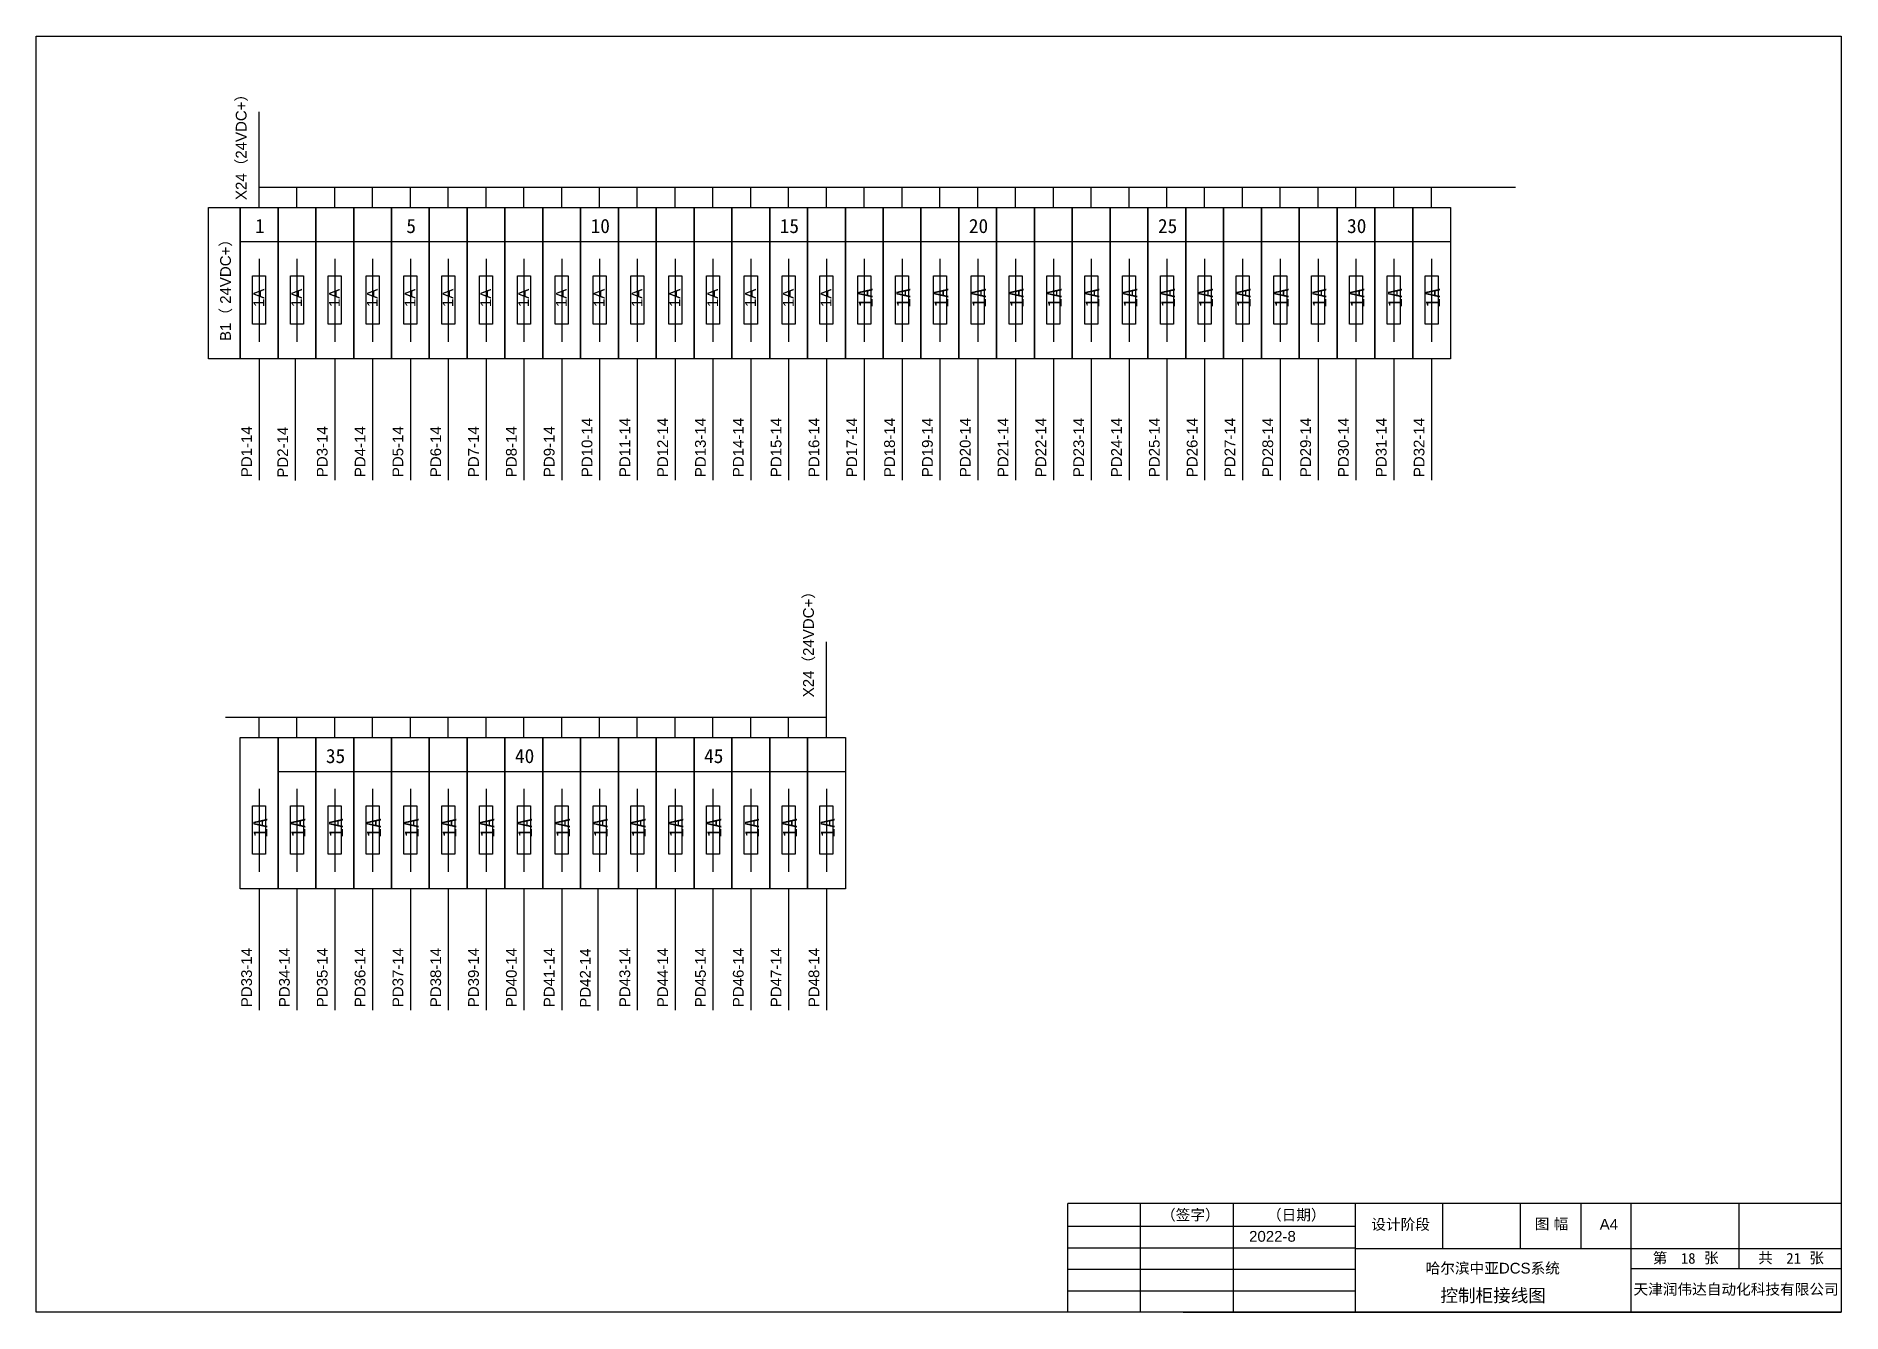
# Model space of a CAD drawing. Extents: x -156069 to -122631, y 9787 to 31117.
# Drawn here: x -156069 to -151867, y 9787 to 12759 of the extents above; entities that cross this region are included whole.
import ezdxf
from ezdxf.enums import TextEntityAlignment as Align

# ---------------------------------------------------------------- set-up
doc = ezdxf.new("R2010")
doc.units = 0
doc.layers.get('0').update_dxf_attribs({"linetype": 'CONTINUOUS'})
doc.layers.add('1', color=143, linetype='CONTINUOUS')
doc.layers.add('TEXT', color=3, linetype='CONTINUOUS')
doc.styles.add('Arial', font='arial.ttf')
doc.styles.get("Standard").update_dxf_attribs({"font": ''})
doc.styles.get('Standard').set_extended_font_data('SimSun')

msp = doc.modelspace()

# ---------------------------------------------------------------- texts
at = {"color": 3, "style": 'Arial'}
for s, p in [('X24（24VDC+）', (-155579.27849, 12509.1038)), ('B1（ 24VDC+）', (-155615.66999, 12176.14838)), ('1A', (-155538.258, 12149.61591)), ('1A', (-155450.258, 12149.61591)), ('1A', (-155362.258, 12149.61591)), ('1A', (-155274.258, 12149.61591)), ('1A', (-155186.258, 12149.61591)), ('1A', (-155098.258, 12149.61591)), ('1A', (-155010.258, 12149.61591)), ('1A', (-154922.258, 12149.61591)), ('1A', (-154834.258, 12149.61591)), ('1A', (-154746.258, 12149.61591)), ('1A', (-154658.258, 12149.61591)), ('1A', (-154570.258, 12149.61591)), ('1A', (-154482.258, 12149.61591)), ('1A', (-154394.258, 12149.61591)), ('1A', (-154306.258, 12149.61591)), ('1A', (-154218.258, 12149.61591)), ('X24（24VDC+）', (-154259.27849, 11351.90555))]:
    msp.add_text(s, height=25, rotation=90, dxfattribs=at).set_placement(p, align=Align.CENTER)
for s, p in [('PD1-14', (-155566.66126, 11732.46228)), ('PD2-14', (-155482.61585, 11731.29714)), ('PD3-14', (-155390.66126, 11732.46228)), ('PD4-14', (-155302.66126, 11732.46228)), ('PD5-14', (-155214.66126, 11732.46228)), ('PD6-14', (-155126.66126, 11732.46228)), ('PD7-14', (-155038.66126, 11732.46228)), ('PD8-14', (-154950.66126, 11732.46228)), ('PD9-14', (-154862.66126, 11732.46228)), ('PD10-14', (-154774.66126, 11732.46228)), ('PD11-14', (-154686.66126, 11732.46228)), ('PD12-14', (-154598.66126, 11732.46228)), ('PD13-14', (-154510.66126, 11732.46228)), ('PD14-14', (-154422.66126, 11732.46228)), ('PD15-14', (-154334.66126, 11732.46228)), ('PD16-14', (-154246.66126, 11732.46228)), ('PD17-14', (-154158.66126, 11732.46228)), ('PD18-14', (-154070.66126, 11732.46228)), ('PD19-14', (-153982.66126, 11732.46228)), ('PD20-14', (-153894.66126, 11732.46228)), ('PD21-14', (-153806.66126, 11732.46228)), ('PD22-14', (-153718.66126, 11732.46228)), ('PD23-14', (-153630.66126, 11732.46228)), ('PD24-14', (-153542.66126, 11732.46228)), ('PD25-14', (-153454.66126, 11732.46228)), ('PD26-14', (-153366.66126, 11732.46228)), ('PD27-14', (-153278.66126, 11732.46228)), ('PD28-14', (-153190.66126, 11732.46228)), ('PD29-14', (-153102.66126, 11732.46228)), ('PD30-14', (-153014.66126, 11732.46228)), ('PD31-14', (-152926.66126, 11732.46228)), ('PD32-14', (-152838.66126, 11732.46228)), ('PD33-14', (-155566.66126, 10498.88919)), ('PD34-14', (-155478.66126, 10498.88919)), ('PD35-14', (-155390.66126, 10498.88919)), ('PD36-14', (-155302.66126, 10498.88919)), ('PD37-14', (-155214.66126, 10498.88919)), ('PD38-14', (-155126.66126, 10498.88919)), ('PD39-14', (-155038.66126, 10498.88919)), ('PD40-14', (-154950.66126, 10498.88919)), ('PD41-14', (-154862.66126, 10498.88919)), ('PD42-14', (-154778.61585, 10497.72406)), ('PD43-14', (-154686.66126, 10498.88919)), ('PD44-14', (-154598.66126, 10498.88919)), ('PD45-14', (-154510.66126, 10498.88919)), ('PD46-14', (-154422.66126, 10498.88919)), ('PD47-14', (-154334.66126, 10498.88919)), ('PD48-14', (-154246.66126, 10498.88919))]:
    msp.add_text(s, height=25, rotation=90, dxfattribs=at).set_placement(p)
at = {"layer": '1', "style": 'Arial'}
for s, p in [('（签字）', (-153451.48766, 10002.98787)), ('（日期）', (-153205.05058, 10002.98787)), ('设计阶段', (-152962.27083, 9981.02322)), ('图 幅', (-152582.00997, 9982.1667)), ('A4', (-152430.88648, 9981.0712)), ('2022-8', (-153246.62807, 9953.07245))]:
    msp.add_text(s, height=25, dxfattribs=at).set_placement(p)
at = {"layer": '1'}
for s, p in [('第     张', (-152307.40892, 9902.96698)), ('18', (-152241.85003, 9901.91189)), ('共     张', (-152062.22543, 9902.96698)), ('21', (-151996.66655, 9901.91189))]:
    msp.add_text(s, height=25, dxfattribs=at).set_placement(p)
at = {"layer": '1', "style": 'Arial'}
for s, height, p in [('哈尔滨中亚DCS系统', 25, (-152679.73327, 9891.45976)), ('控制柜接线图', 30, (-152678.72575, 9827.9884)), ('天津润伟达自动化科技有限公司', 25, (-152113.53732, 9842.43331))]:
    msp.add_text(s, height=height, dxfattribs=at).set_placement(p, align=Align.MIDDLE_CENTER)
at = {"layer": 'TEXT'}
for s, p in [('1', (-155548.23444, 12300.53534)), ('5', (-155196.23444, 12300.53534)), ('10', (-154756.23444, 12300.53534)), ('15', (-154316.23444, 12300.53534)), ('20', (-153876.23444, 12300.53534)), ('25', (-153436.23444, 12300.53534)), ('30', (-152996.23444, 12300.53534)), ('35', (-155372.23444, 11066.96225)), ('40', (-154932.23444, 11066.96225)), ('45', (-154492.23444, 11066.96225))]:
    msp.add_text(s, height=33, dxfattribs=at).set_placement(p, align=Align.CENTER)
for p in [(-154122.7911, 12149.61591), (-154034.7911, 12149.61591), (-153946.7911, 12149.61591), (-153858.7911, 12149.61591), (-153770.7911, 12149.61591), (-153682.7911, 12149.61591), (-153594.7911, 12149.61591), (-153506.7911, 12149.61591), (-153418.7911, 12149.61591), (-153330.7911, 12149.61591), (-153242.7911, 12149.61591), (-153154.7911, 12149.61591), (-153066.7911, 12149.61591), (-152978.7911, 12149.61591), (-152890.7911, 12149.61591), (-152802.7911, 12149.61591), (-155530.7911, 10916.04282), (-155442.7911, 10916.04282), (-155354.7911, 10916.04282), (-155266.7911, 10916.04282), (-155178.7911, 10916.04282), (-155090.7911, 10916.04282), (-155002.7911, 10916.04282), (-154914.7911, 10916.04282), (-154826.7911, 10916.04282), (-154738.7911, 10916.04282), (-154650.7911, 10916.04282), (-154562.7911, 10916.04282), (-154474.7911, 10916.04282), (-154386.7911, 10916.04282), (-154298.7911, 10916.04282), (-154210.7911, 10916.04282)]:
    msp.add_text('1A', height=33, rotation=90, dxfattribs=at).set_placement(p, align=Align.CENTER)

# ---------------------------------------------------------------- linework, layer by layer
for p, q in [((-155550.0349, 12407.19715), (-155550.0349, 12582.59155)), ((-155550.0349, 12407.19715), (-155550.0349, 12582.59155)), ((-155550.0349, 12407.19715), (-152626.79035, 12407.19715)), ((-155550.0349, 12360.13556), (-155550.0349, 12407.19715)), ((-155462.0349, 12360.13556), (-155462.0349, 12407.19715)), ((-155374.0349, 12360.13556), (-155374.0349, 12407.19715)), ((-155286.0349, 12360.13556), (-155286.0349, 12407.19715)), ((-155198.0349, 12360.13556), (-155198.0349, 12407.19715)), ((-155110.0349, 12360.13556), (-155110.0349, 12407.19715)), ((-155022.0349, 12360.13556), (-155022.0349, 12407.19715)), ((-154934.0349, 12360.13556), (-154934.0349, 12407.19715)), ((-154846.0349, 12360.13556), (-154846.0349, 12407.19715)), ((-154758.0349, 12360.13556), (-154758.0349, 12407.19715)), ((-154670.0349, 12360.13556), (-154670.0349, 12407.19715)), ((-154582.0349, 12360.13556), (-154582.0349, 12407.19715)), ((-154494.0349, 12360.13556), (-154494.0349, 12407.19715)), ((-154406.0349, 12360.13556), (-154406.0349, 12407.19715)), ((-154318.0349, 12360.13556), (-154318.0349, 12407.19715)), ((-154230.0349, 12360.13556), (-154230.0349, 12407.19715)), ((-154142.0349, 12360.13556), (-154142.0349, 12407.19715)), ((-154054.0349, 12360.13556), (-154054.0349, 12407.19715)), ((-153966.0349, 12360.13556), (-153966.0349, 12407.19715)), ((-153878.0349, 12360.13556), (-153878.0349, 12407.19715)), ((-153790.0349, 12360.13556), (-153790.0349, 12407.19715)), ((-153702.0349, 12360.13556), (-153702.0349, 12407.19715)), ((-153614.0349, 12360.13556), (-153614.0349, 12407.19715)), ((-153526.0349, 12360.13556), (-153526.0349, 12407.19715)), ((-153438.0349, 12360.13556), (-153438.0349, 12407.19715)), ((-153350.0349, 12360.13556), (-153350.0349, 12407.19715)), ((-153262.0349, 12360.13556), (-153262.0349, 12407.19715)), ((-153174.0349, 12360.13556), (-153174.0349, 12407.19715)), ((-153086.0349, 12360.13556), (-153086.0349, 12407.19715)), ((-152998.0349, 12360.13556), (-152998.0349, 12407.19715)), ((-152910.0349, 12360.13556), (-152910.0349, 12407.19715)), ((-152822.0349, 12360.13556), (-152822.0349, 12407.19715)), ((-155550.0349, 12008.13556), (-155550.0349, 11725.81537)), ((-155465.98949, 12006.97042), (-155465.98949, 11724.65023)), ((-155374.0349, 12008.13556), (-155374.0349, 11725.81537)), ((-155286.0349, 12008.13556), (-155286.0349, 11725.81537)), ((-155198.0349, 12008.13556), (-155198.0349, 11725.81537)), ((-155110.0349, 12008.13556), (-155110.0349, 11725.81537)), ((-155022.0349, 12008.13556), (-155022.0349, 11725.81537)), ((-154934.0349, 12008.13556), (-154934.0349, 11725.81537)), ((-154846.0349, 12008.13556), (-154846.0349, 11725.81537)), ((-154758.0349, 12008.13556), (-154758.0349, 11725.81537)), ((-154670.0349, 12008.13556), (-154670.0349, 11725.81537)), ((-154582.0349, 12008.13556), (-154582.0349, 11725.81537)), ((-154494.0349, 12008.13556), (-154494.0349, 11725.81537)), ((-154406.0349, 12008.13556), (-154406.0349, 11725.81537)), ((-154318.0349, 12008.13556), (-154318.0349, 11725.81537)), ((-154230.0349, 12008.13556), (-154230.0349, 11725.81537)), ((-154142.0349, 12008.13556), (-154142.0349, 11725.81537)), ((-154054.0349, 12008.13556), (-154054.0349, 11725.81537)), ((-153966.0349, 12008.13556), (-153966.0349, 11725.81537)), ((-153878.0349, 12008.13556), (-153878.0349, 11725.81537)), ((-153790.0349, 12008.13556), (-153790.0349, 11725.81537)), ((-153702.0349, 12008.13556), (-153702.0349, 11725.81537)), ((-153614.0349, 12008.13556), (-153614.0349, 11725.81537)), ((-153526.0349, 12008.13556), (-153526.0349, 11725.81537)), ((-153438.0349, 12008.13556), (-153438.0349, 11725.81537)), ((-153350.0349, 12008.13556), (-153350.0349, 11725.81537)), ((-153262.0349, 12008.13556), (-153262.0349, 11725.81537)), ((-153174.0349, 12008.13556), (-153174.0349, 11725.81537)), ((-153086.0349, 12008.13556), (-153086.0349, 11725.81537)), ((-152998.0349, 12008.13556), (-152998.0349, 11725.81537)), ((-152910.0349, 12008.13556), (-152910.0349, 11725.81537)), ((-152822.0349, 12008.13556), (-152822.0349, 11725.81537)), ((-154230.0349, 11173.62407), (-154230.0349, 11349.01847)), ((-155628.07362, 11173.62407), (-154230.0349, 11173.62407)), ((-155550.0349, 11126.56247), (-155550.0349, 11173.62407)), ((-155462.0349, 11126.56247), (-155462.0349, 11173.62407)), ((-155374.0349, 11126.56247), (-155374.0349, 11173.62407)), ((-155286.0349, 11126.56247), (-155286.0349, 11173.62407)), ((-155198.0349, 11126.56247), (-155198.0349, 11173.62407)), ((-155110.0349, 11126.56247), (-155110.0349, 11173.62407)), ((-155022.0349, 11126.56247), (-155022.0349, 11173.62407)), ((-154934.0349, 11126.56247), (-154934.0349, 11173.62407)), ((-154846.0349, 11126.56247), (-154846.0349, 11173.62407)), ((-154758.0349, 11126.56247), (-154758.0349, 11173.62407)), ((-154670.0349, 11126.56247), (-154670.0349, 11173.62407)), ((-154582.0349, 11126.56247), (-154582.0349, 11173.62407)), ((-154494.0349, 11126.56247), (-154494.0349, 11173.62407)), ((-154406.0349, 11126.56247), (-154406.0349, 11173.62407)), ((-154318.0349, 11126.56247), (-154318.0349, 11173.62407)), ((-154230.0349, 11126.56247), (-154230.0349, 11173.62407)), ((-155550.0349, 10774.56247), (-155550.0349, 10492.24229)), ((-155462.0349, 10774.56247), (-155462.0349, 10492.24229)), ((-155374.0349, 10774.56247), (-155374.0349, 10492.24229)), ((-155286.0349, 10774.56247), (-155286.0349, 10492.24229)), ((-155198.0349, 10774.56247), (-155198.0349, 10492.24229)), ((-155110.0349, 10774.56247), (-155110.0349, 10492.24229)), ((-155022.0349, 10774.56247), (-155022.0349, 10492.24229)), ((-154934.0349, 10774.56247), (-154934.0349, 10492.24229)), ((-154846.0349, 10774.56247), (-154846.0349, 10492.24229)), ((-154761.98949, 10773.39733), (-154761.98949, 10491.07715)), ((-154670.0349, 10774.56247), (-154670.0349, 10492.24229)), ((-154582.0349, 10774.56247), (-154582.0349, 10492.24229)), ((-154494.0349, 10774.56247), (-154494.0349, 10492.24229)), ((-154406.0349, 10774.56247), (-154406.0349, 10492.24229)), ((-154318.0349, 10774.56247), (-154318.0349, 10492.24229)), ((-154230.0349, 10774.56247), (-154230.0349, 10492.24229))]:
    msp.add_line(p, q)
at = {"color": 1}
for p, q in [((-155594.0349, 12281.19259), (-152778.0349, 12281.19259)), ((-155550.0349, 12240.86675), (-155550.0349, 12047.12873)), ((-155462.0349, 12240.86675), (-155462.0349, 12047.12873)), ((-155374.0349, 12240.86675), (-155374.0349, 12047.12873)), ((-155286.0349, 12240.86675), (-155286.0349, 12047.12873)), ((-155198.0349, 12240.86675), (-155198.0349, 12047.12873)), ((-155110.0349, 12240.86675), (-155110.0349, 12047.12873)), ((-155022.0349, 12240.86675), (-155022.0349, 12047.12873)), ((-154934.0349, 12240.86675), (-154934.0349, 12047.12873)), ((-154846.0349, 12240.86675), (-154846.0349, 12047.12873)), ((-154758.0349, 12240.86675), (-154758.0349, 12047.12873)), ((-154670.0349, 12240.86675), (-154670.0349, 12047.12873)), ((-154582.0349, 12240.86675), (-154582.0349, 12047.12873)), ((-154494.0349, 12240.86675), (-154494.0349, 12047.12873)), ((-154406.0349, 12240.86675), (-154406.0349, 12047.12873)), ((-154318.0349, 12240.86675), (-154318.0349, 12047.12873)), ((-154230.0349, 12240.86675), (-154230.0349, 12047.12873)), ((-154142.0349, 12240.86675), (-154142.0349, 12047.12873)), ((-154054.0349, 12240.86675), (-154054.0349, 12047.12873)), ((-153966.0349, 12240.86675), (-153966.0349, 12047.12873)), ((-153878.0349, 12240.86675), (-153878.0349, 12047.12873)), ((-153790.0349, 12240.86675), (-153790.0349, 12047.12873)), ((-153702.0349, 12240.86675), (-153702.0349, 12047.12873)), ((-153614.0349, 12240.86675), (-153614.0349, 12047.12873)), ((-153526.0349, 12240.86675), (-153526.0349, 12047.12873)), ((-153438.0349, 12240.86675), (-153438.0349, 12047.12873)), ((-153350.0349, 12240.86675), (-153350.0349, 12047.12873)), ((-153262.0349, 12240.86675), (-153262.0349, 12047.12873)), ((-153174.0349, 12240.86675), (-153174.0349, 12047.12873)), ((-153086.0349, 12240.86675), (-153086.0349, 12047.12873)), ((-152998.0349, 12240.86675), (-152998.0349, 12047.12873)), ((-152910.0349, 12240.86675), (-152910.0349, 12047.12873)), ((-152822.0349, 12240.86675), (-152822.0349, 12047.12873)), ((-155506.0349, 11047.61951), (-154186.0349, 11047.61951)), ((-155550.0349, 11007.29366), (-155550.0349, 10813.55565)), ((-155462.0349, 11007.29366), (-155462.0349, 10813.55565)), ((-155374.0349, 11007.29366), (-155374.0349, 10813.55565)), ((-155286.0349, 11007.29366), (-155286.0349, 10813.55565)), ((-155198.0349, 11007.29366), (-155198.0349, 10813.55565)), ((-155110.0349, 11007.29366), (-155110.0349, 10813.55565)), ((-155022.0349, 11007.29366), (-155022.0349, 10813.55565)), ((-154934.0349, 11007.29366), (-154934.0349, 10813.55565)), ((-154846.0349, 11007.29366), (-154846.0349, 10813.55565)), ((-154758.0349, 11007.29366), (-154758.0349, 10813.55565)), ((-154670.0349, 11007.29366), (-154670.0349, 10813.55565)), ((-154582.0349, 11007.29366), (-154582.0349, 10813.55565)), ((-154494.0349, 11007.29366), (-154494.0349, 10813.55565)), ((-154406.0349, 11007.29366), (-154406.0349, 10813.55565)), ((-154318.0349, 11007.29366), (-154318.0349, 10813.55565)), ((-154230.0349, 11007.29366), (-154230.0349, 10813.55565))]:
    msp.add_line(p, q, dxfattribs=at)
for points in [[(-155667.41067, 12360.13556), (-155594.0349, 12360.13556), (-155594.0349, 12008.13556), (-155667.41067, 12008.13556)], [(-155594.0349, 12360.13556), (-155506.0349, 12360.13556), (-155506.0349, 12008.13556), (-155594.0349, 12008.13556)], [(-155506.0349, 12360.13556), (-155418.0349, 12360.13556), (-155418.0349, 12008.13556), (-155506.0349, 12008.13556)], [(-155418.0349, 12360.13556), (-155330.0349, 12360.13556), (-155330.0349, 12008.13556), (-155418.0349, 12008.13556)], [(-155330.0349, 12360.13556), (-155242.0349, 12360.13556), (-155242.0349, 12008.13556), (-155330.0349, 12008.13556)], [(-155242.0349, 12360.13556), (-155154.0349, 12360.13556), (-155154.0349, 12008.13556), (-155242.0349, 12008.13556)], [(-155154.0349, 12360.13556), (-155066.0349, 12360.13556), (-155066.0349, 12008.13556), (-155154.0349, 12008.13556)], [(-155066.0349, 12360.13556), (-154978.0349, 12360.13556), (-154978.0349, 12008.13556), (-155066.0349, 12008.13556)], [(-154978.0349, 12360.13556), (-154890.0349, 12360.13556), (-154890.0349, 12008.13556), (-154978.0349, 12008.13556)], [(-154890.0349, 12360.13556), (-154802.0349, 12360.13556), (-154802.0349, 12008.13556), (-154890.0349, 12008.13556)], [(-154802.0349, 12360.13556), (-154714.0349, 12360.13556), (-154714.0349, 12008.13556), (-154802.0349, 12008.13556)], [(-154714.0349, 12360.13556), (-154626.0349, 12360.13556), (-154626.0349, 12008.13556), (-154714.0349, 12008.13556)], [(-154626.0349, 12360.13556), (-154538.0349, 12360.13556), (-154538.0349, 12008.13556), (-154626.0349, 12008.13556)], [(-154538.0349, 12360.13556), (-154450.0349, 12360.13556), (-154450.0349, 12008.13556), (-154538.0349, 12008.13556)], [(-154450.0349, 12360.13556), (-154362.0349, 12360.13556), (-154362.0349, 12008.13556), (-154450.0349, 12008.13556)], [(-154362.0349, 12360.13556), (-154274.0349, 12360.13556), (-154274.0349, 12008.13556), (-154362.0349, 12008.13556)], [(-154274.0349, 12360.13556), (-154186.0349, 12360.13556), (-154186.0349, 12008.13556), (-154274.0349, 12008.13556)], [(-154186.0349, 12360.13556), (-154098.0349, 12360.13556), (-154098.0349, 12008.13556), (-154186.0349, 12008.13556)], [(-154098.0349, 12360.13556), (-154010.0349, 12360.13556), (-154010.0349, 12008.13556), (-154098.0349, 12008.13556)], [(-154010.0349, 12360.13556), (-153922.0349, 12360.13556), (-153922.0349, 12008.13556), (-154010.0349, 12008.13556)], [(-153922.0349, 12360.13556), (-153834.0349, 12360.13556), (-153834.0349, 12008.13556), (-153922.0349, 12008.13556)], [(-153834.0349, 12360.13556), (-153746.0349, 12360.13556), (-153746.0349, 12008.13556), (-153834.0349, 12008.13556)], [(-153746.0349, 12360.13556), (-153658.0349, 12360.13556), (-153658.0349, 12008.13556), (-153746.0349, 12008.13556)], [(-153658.0349, 12360.13556), (-153570.0349, 12360.13556), (-153570.0349, 12008.13556), (-153658.0349, 12008.13556)], [(-153570.0349, 12360.13556), (-153482.0349, 12360.13556), (-153482.0349, 12008.13556), (-153570.0349, 12008.13556)], [(-153482.0349, 12360.13556), (-153394.0349, 12360.13556), (-153394.0349, 12008.13556), (-153482.0349, 12008.13556)], [(-153394.0349, 12360.13556), (-153306.0349, 12360.13556), (-153306.0349, 12008.13556), (-153394.0349, 12008.13556)], [(-153306.0349, 12360.13556), (-153218.0349, 12360.13556), (-153218.0349, 12008.13556), (-153306.0349, 12008.13556)], [(-153218.0349, 12360.13556), (-153130.0349, 12360.13556), (-153130.0349, 12008.13556), (-153218.0349, 12008.13556)], [(-153130.0349, 12360.13556), (-153042.0349, 12360.13556), (-153042.0349, 12008.13556), (-153130.0349, 12008.13556)], [(-153042.0349, 12360.13556), (-152954.0349, 12360.13556), (-152954.0349, 12008.13556), (-153042.0349, 12008.13556)], [(-152954.0349, 12360.13556), (-152866.0349, 12360.13556), (-152866.0349, 12008.13556), (-152954.0349, 12008.13556)], [(-152866.0349, 12360.13556), (-152778.0349, 12360.13556), (-152778.0349, 12008.13556), (-152866.0349, 12008.13556)], [(-155565.08261, 12201.20891), (-155534.81136, 12201.20891), (-155534.81136, 12088.34043), (-155565.08261, 12088.34043)], [(-155477.08261, 12201.20891), (-155446.81136, 12201.20891), (-155446.81136, 12088.34043), (-155477.08261, 12088.34043)], [(-155389.08261, 12201.20891), (-155358.81136, 12201.20891), (-155358.81136, 12088.34043), (-155389.08261, 12088.34043)], [(-155301.08261, 12201.20891), (-155270.81136, 12201.20891), (-155270.81136, 12088.34043), (-155301.08261, 12088.34043)], [(-155213.08261, 12201.20891), (-155182.81136, 12201.20891), (-155182.81136, 12088.34043), (-155213.08261, 12088.34043)], [(-155125.08261, 12201.20891), (-155094.81136, 12201.20891), (-155094.81136, 12088.34043), (-155125.08261, 12088.34043)], [(-155037.08261, 12201.20891), (-155006.81136, 12201.20891), (-155006.81136, 12088.34043), (-155037.08261, 12088.34043)], [(-154949.08261, 12201.20891), (-154918.81136, 12201.20891), (-154918.81136, 12088.34043), (-154949.08261, 12088.34043)], [(-154861.08261, 12201.20891), (-154830.81136, 12201.20891), (-154830.81136, 12088.34043), (-154861.08261, 12088.34043)], [(-154773.08261, 12201.20891), (-154742.81136, 12201.20891), (-154742.81136, 12088.34043), (-154773.08261, 12088.34043)], [(-154685.08261, 12201.20891), (-154654.81136, 12201.20891), (-154654.81136, 12088.34043), (-154685.08261, 12088.34043)], [(-154597.08261, 12201.20891), (-154566.81136, 12201.20891), (-154566.81136, 12088.34043), (-154597.08261, 12088.34043)], [(-154509.08261, 12201.20891), (-154478.81136, 12201.20891), (-154478.81136, 12088.34043), (-154509.08261, 12088.34043)], [(-154421.08261, 12201.20891), (-154390.81136, 12201.20891), (-154390.81136, 12088.34043), (-154421.08261, 12088.34043)], [(-154333.08261, 12201.20891), (-154302.81136, 12201.20891), (-154302.81136, 12088.34043), (-154333.08261, 12088.34043)], [(-154245.08261, 12201.20891), (-154214.81136, 12201.20891), (-154214.81136, 12088.34043), (-154245.08261, 12088.34043)], [(-154157.08261, 12201.20891), (-154126.81136, 12201.20891), (-154126.81136, 12088.34043), (-154157.08261, 12088.34043)], [(-154069.08261, 12201.20891), (-154038.81136, 12201.20891), (-154038.81136, 12088.34043), (-154069.08261, 12088.34043)], [(-153981.08261, 12201.20891), (-153950.81136, 12201.20891), (-153950.81136, 12088.34043), (-153981.08261, 12088.34043)], [(-153893.08261, 12201.20891), (-153862.81136, 12201.20891), (-153862.81136, 12088.34043), (-153893.08261, 12088.34043)], [(-153805.08261, 12201.20891), (-153774.81136, 12201.20891), (-153774.81136, 12088.34043), (-153805.08261, 12088.34043)], [(-153717.08261, 12201.20891), (-153686.81136, 12201.20891), (-153686.81136, 12088.34043), (-153717.08261, 12088.34043)], [(-153629.08261, 12201.20891), (-153598.81136, 12201.20891), (-153598.81136, 12088.34043), (-153629.08261, 12088.34043)], [(-153541.08261, 12201.20891), (-153510.81136, 12201.20891), (-153510.81136, 12088.34043), (-153541.08261, 12088.34043)], [(-153453.08261, 12201.20891), (-153422.81136, 12201.20891), (-153422.81136, 12088.34043), (-153453.08261, 12088.34043)], [(-153365.08261, 12201.20891), (-153334.81136, 12201.20891), (-153334.81136, 12088.34043), (-153365.08261, 12088.34043)], [(-153277.08261, 12201.20891), (-153246.81136, 12201.20891), (-153246.81136, 12088.34043), (-153277.08261, 12088.34043)], [(-153189.08261, 12201.20891), (-153158.81136, 12201.20891), (-153158.81136, 12088.34043), (-153189.08261, 12088.34043)], [(-153101.08261, 12201.20891), (-153070.81136, 12201.20891), (-153070.81136, 12088.34043), (-153101.08261, 12088.34043)], [(-153013.08261, 12201.20891), (-152982.81136, 12201.20891), (-152982.81136, 12088.34043), (-153013.08261, 12088.34043)], [(-152925.08261, 12201.20891), (-152894.81136, 12201.20891), (-152894.81136, 12088.34043), (-152925.08261, 12088.34043)], [(-152837.08261, 12201.20891), (-152806.81136, 12201.20891), (-152806.81136, 12088.34043), (-152837.08261, 12088.34043)], [(-155594.0349, 11126.56247), (-155506.0349, 11126.56247), (-155506.0349, 10774.56247), (-155594.0349, 10774.56247)], [(-155506.0349, 11126.56247), (-155418.0349, 11126.56247), (-155418.0349, 10774.56247), (-155506.0349, 10774.56247)], [(-155418.0349, 11126.56247), (-155330.0349, 11126.56247), (-155330.0349, 10774.56247), (-155418.0349, 10774.56247)], [(-155330.0349, 11126.56247), (-155242.0349, 11126.56247), (-155242.0349, 10774.56247), (-155330.0349, 10774.56247)], [(-155242.0349, 11126.56247), (-155154.0349, 11126.56247), (-155154.0349, 10774.56247), (-155242.0349, 10774.56247)], [(-155154.0349, 11126.56247), (-155066.0349, 11126.56247), (-155066.0349, 10774.56247), (-155154.0349, 10774.56247)], [(-155066.0349, 11126.56247), (-154978.0349, 11126.56247), (-154978.0349, 10774.56247), (-155066.0349, 10774.56247)], [(-154978.0349, 11126.56247), (-154890.0349, 11126.56247), (-154890.0349, 10774.56247), (-154978.0349, 10774.56247)], [(-154890.0349, 11126.56247), (-154802.0349, 11126.56247), (-154802.0349, 10774.56247), (-154890.0349, 10774.56247)], [(-154802.0349, 11126.56247), (-154714.0349, 11126.56247), (-154714.0349, 10774.56247), (-154802.0349, 10774.56247)], [(-154714.0349, 11126.56247), (-154626.0349, 11126.56247), (-154626.0349, 10774.56247), (-154714.0349, 10774.56247)], [(-154626.0349, 11126.56247), (-154538.0349, 11126.56247), (-154538.0349, 10774.56247), (-154626.0349, 10774.56247)], [(-154538.0349, 11126.56247), (-154450.0349, 11126.56247), (-154450.0349, 10774.56247), (-154538.0349, 10774.56247)], [(-154450.0349, 11126.56247), (-154362.0349, 11126.56247), (-154362.0349, 10774.56247), (-154450.0349, 10774.56247)], [(-154362.0349, 11126.56247), (-154274.0349, 11126.56247), (-154274.0349, 10774.56247), (-154362.0349, 10774.56247)], [(-154274.0349, 11126.56247), (-154186.0349, 11126.56247), (-154186.0349, 10774.56247), (-154274.0349, 10774.56247)], [(-155565.08261, 10967.63582), (-155534.81136, 10967.63582), (-155534.81136, 10854.76735), (-155565.08261, 10854.76735)], [(-155477.08261, 10967.63582), (-155446.81136, 10967.63582), (-155446.81136, 10854.76735), (-155477.08261, 10854.76735)], [(-155389.08261, 10967.63582), (-155358.81136, 10967.63582), (-155358.81136, 10854.76735), (-155389.08261, 10854.76735)], [(-155301.08261, 10967.63582), (-155270.81136, 10967.63582), (-155270.81136, 10854.76735), (-155301.08261, 10854.76735)], [(-155213.08261, 10967.63582), (-155182.81136, 10967.63582), (-155182.81136, 10854.76735), (-155213.08261, 10854.76735)], [(-155125.08261, 10967.63582), (-155094.81136, 10967.63582), (-155094.81136, 10854.76735), (-155125.08261, 10854.76735)], [(-155037.08261, 10967.63582), (-155006.81136, 10967.63582), (-155006.81136, 10854.76735), (-155037.08261, 10854.76735)], [(-154949.08261, 10967.63582), (-154918.81136, 10967.63582), (-154918.81136, 10854.76735), (-154949.08261, 10854.76735)], [(-154861.08261, 10967.63582), (-154830.81136, 10967.63582), (-154830.81136, 10854.76735), (-154861.08261, 10854.76735)], [(-154773.08261, 10967.63582), (-154742.81136, 10967.63582), (-154742.81136, 10854.76735), (-154773.08261, 10854.76735)], [(-154685.08261, 10967.63582), (-154654.81136, 10967.63582), (-154654.81136, 10854.76735), (-154685.08261, 10854.76735)], [(-154597.08261, 10967.63582), (-154566.81136, 10967.63582), (-154566.81136, 10854.76735), (-154597.08261, 10854.76735)], [(-154509.08261, 10967.63582), (-154478.81136, 10967.63582), (-154478.81136, 10854.76735), (-154509.08261, 10854.76735)], [(-154421.08261, 10967.63582), (-154390.81136, 10967.63582), (-154390.81136, 10854.76735), (-154421.08261, 10854.76735)], [(-154333.08261, 10967.63582), (-154302.81136, 10967.63582), (-154302.81136, 10854.76735), (-154333.08261, 10854.76735)], [(-154245.08261, 10967.63582), (-154214.81136, 10967.63582), (-154214.81136, 10854.76735), (-154245.08261, 10854.76735)]]:
    msp.add_lwpolyline(points, close=True, dxfattribs=at)
at = {"layer": '1'}
for p, q in [((-156068.88514, 12758.91579), (-151868.88516, 12758.91579)), ((-156068.88514, 9788.91579), (-156068.88514, 12758.91579)), ((-151868.88516, 12758.91579), (-151868.88516, 9788.91579)), ((-153499.73475, 10042.38963), (-153499.73475, 9788.09112)), ((-153283.36348, 10042.38963), (-153283.36348, 9788.09112)), ((-152999.9437, 10042.38963), (-152999.9437, 9788.09112)), ((-152796.44568, 10042.38963), (-152796.44568, 9937.4825)), ((-152615.81789, 10042.38963), (-152615.81789, 9937.4825)), ((-152475.04695, 10042.38963), (-152475.04695, 9937.4825)), ((-152358.43199, 10042.38963), (-152358.43199, 9788.09112)), ((-152107.22416, 10042.38963), (-152107.22416, 9889.62437)), ((-153668.88521, 9988.91579), (-152999.9437, 9988.91579)), ((-153668.88521, 9938.91579), (-152999.9437, 9938.91579)), ((-152999.9437, 9937.4825), (-152254.42089, 9937.4825)), ((-152255.6855, 9937.4825), (-151868.88516, 9937.4825)), ((-153668.88521, 9888.91579), (-152999.9437, 9888.91579)), ((-151868.88516, 9889.62437), (-152358.43199, 9889.62437)), ((-153668.88521, 9838.91579), (-152999.9437, 9838.91579)), ((-151868.88516, 9788.91579), (-156068.88514, 9788.91579)), ((-153400.31011, 9788.91579), (-153668.88521, 9788.91579)), ((-153400.31011, 9788.91579), (-151868.88516, 9788.91579))]:
    msp.add_line(p, q, dxfattribs=at)
at = {"layer": '1', "const_width": 3}
for points in [[(-153668.88521, 10042.38963), (-151868.88516, 10042.38963)], [(-153668.88521, 9788.91579), (-153668.88521, 10042.38963)]]:
    msp.add_lwpolyline(points, dxfattribs=at)

msp.set_redraw_order([(e.dxf.handle, doc.entitydb.next_handle()) for e in msp.query("TEXT MTEXT ATTDEF DIMENSION ARC_DIMENSION")])  # texts and dimensions are drawn at this point

doc.saveas('drawing.dxf')
